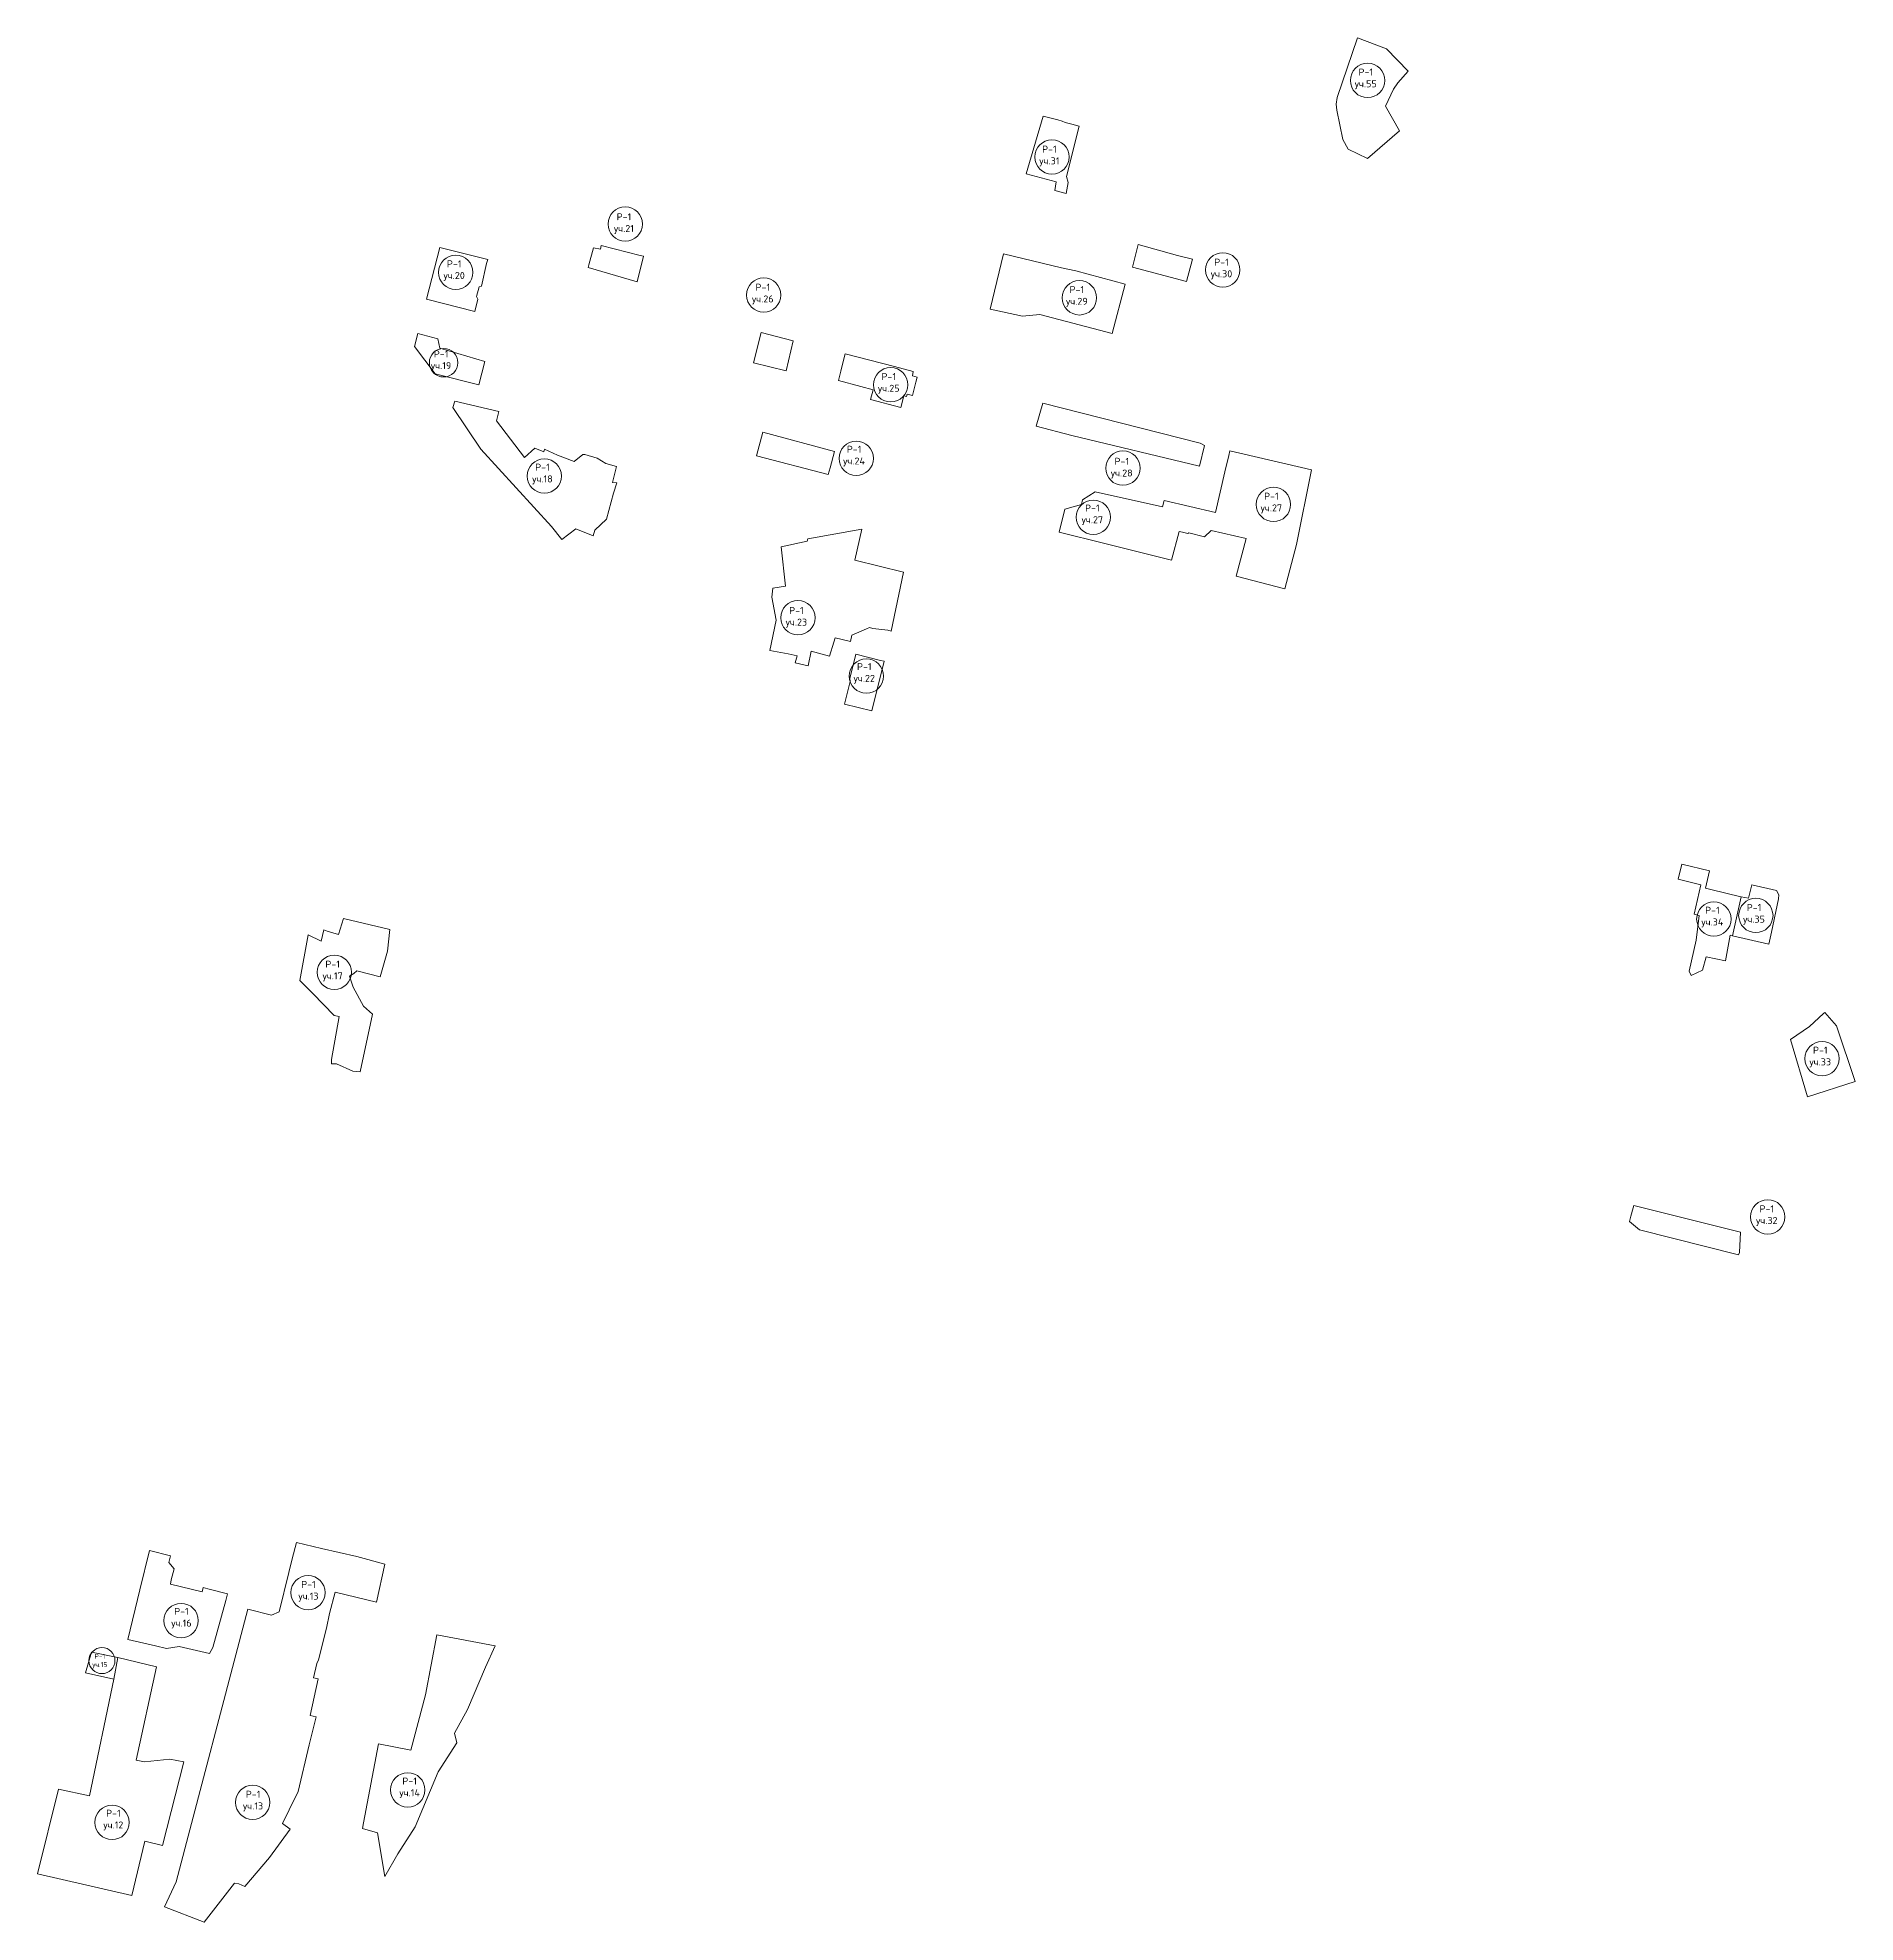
# Model space of a CAD drawing. Extents: x 1391777 to 1399541, y 355855 to 360598.
# Drawn here: x 1394323 to 1396016, y 358843 to 360598 of the extents above; entities that cross this region are included whole.
import ezdxf

# ---------------------------------------------------------------- set-up
doc = ezdxf.new("R2010")
doc.units = 0
doc.header["$MEASUREMENT"] = 0
doc.layers.add('Р-1', color=40, linetype='Continuous')
doc.styles.get("Standard").update_dxf_attribs({"font": 'simplex.shx'})

msp = doc.modelspace()

# ---------------------------------------------------------------- texts
at = {"layer": 'Р-1', "attachment_point": 2}
for s, insert, char_height, width in [('Р-1\\Pуч.55', (1395560.1, 360568.9), 6.53, 6.533), ('Р-1\\Pуч.31', (1395265.5, 360497.1), 6.53, 6.533), ('Р-1\\Pуч.21', (1394869.3, 360434.1), 6.53, 6.533), ('Р-1\\Pуч.20', (1394711.2, 360390.3), 6.53, 6.533), ('\\pxqc;Р-1\\Pуч.30', (1395425.8, 360391.9), 6.53, 6.533), ('Р-1\\Pуч.26', (1394998.6, 360368.5), 6.53, 6.533), ('\\pxqc;Р-1\\Pуч.29', (1395291.1, 360366.3), 6.53, 6.533), ('Р-1\\Pуч.19', (1394699, 360306.4), 6.53, 6.533), ('Р-1\\Pуч.25', (1395115.9, 360285.3), 6.53, 6.533), ('Р-1\\Pуч.24', (1395083.6, 360217.6), 6.53, 6.533), ('Р-1\\Pуч.28', (1395332.9, 360206.4), 6.53, 6.533), ('Р-1\\Pуч.18', (1394793.4, 360200.9), 6.53, 6.533), ('Р-1\\Pуч.27', (1395472.2, 360173.9), 6.53, 6.533), ('Р-1\\Pуч.27', (1395305.5, 360162.9), 6.53, 6.533), ('Р-1\\Pуч.23', (1395029.9, 360067.5), 6.53, 6.533), ('Р-1\\Pуч.22', (1395093.1, 360015.2), 6.53, 6.533), ('Р-1\\Pуч.34', (1395882.9, 359788.3), 6.53, 6.533), ('Р-1\\Pуч.35', (1395921.7, 359790.9), 6.53, 6.533), ('\\pxqc;Р-1\\Pуч.17', (1394598, 359738.1), 6.53, 6.533), ('Р-1\\Pуч.33', (1395983.4, 359658), 6.53, 6.533), ('\\pxqc;Р-1\\Pуч.32', (1395933.6, 359510.3), 6.53, 6.533), ('\\pxqc;Р-1\\Pуч.13', (1394575.5, 359160.5), 6.53, 6.533), ('\\pxqc;Р-1\\Pуч.16', (1394457.2, 359135.4), 6.53, 6.533), ('\\pxqc;Р-1\\Pуч.15', (1394381.2, 359092.5), 4.55, 4.548), ('\\pxqc;Р-1\\Pуч.13', (1394523.9, 358965.1), 6.53, 6.533), ('\\pxqc;Р-1\\Pуч.14', (1394669.7, 358977.4), 6.53, 6.533), ('\\pxqc;Р-1\\Pуч.12', (1394393.8, 358947.4), 6.53, 6.533)]:
    msp.add_mtext(s, dxfattribs=dict(at, insert=insert, char_height=char_height, width=width))

# ---------------------------------------------------------------- linework, layer by layer
at = {"layer": 'Р-1', "lineweight": 20}
for points in [[(1395599.7, 360566.6), (1395590, 360555.6), (1395586, 360549.6), (1395578.4, 360533.8), (1395591.7, 360510.8), (1395561.9, 360485.1), (1395543.9, 360493.7), (1395538.7, 360502.9), (1395533.3, 360530.1), (1395532.7, 360535.6), (1395533.6, 360542), (1395552.5, 360597.6), (1395579.3, 360587.4), (1395599.7, 360566.6)], [(1395281.2, 360452.6), (1395283, 360462.8), (1395281.3, 360468.4), (1395293.2, 360515.3), (1395286.4, 360517.1), (1395280.1, 360518.8), (1395277.4, 360519.8), (1395273.3, 360521.1), (1395272, 360521.6), (1395259.8, 360524.7), (1395244, 360471), (1395271.8, 360463.4), (1395270.6, 360455.3), (1395281.2, 360452.6)], [(1394730.3, 360342.6), (1394733.2, 360354.1), (1394732.1, 360356.6), (1394734.6, 360365.5), (1394736.6, 360366.1), (1394741.4, 360387.4), (1394742.4, 360391), (1394697.9, 360402.3), (1394685.5, 360354.1), (1394730.3, 360342.6)], [(1394881.6, 360370.4), (1394887.4, 360394.2), (1394884.5, 360394.9), (1394848.2, 360404), (1394847.4, 360400.6), (1394841.1, 360402), (1394836.7, 360386.2), (1394835.9, 360383.5), (1394881.6, 360370.4)], [(1395342.8, 360383.9), (1395393.2, 360370.7), (1395398.7, 360391.3), (1395384.9, 360394.8), (1395348.2, 360405), (1395342.8, 360383.9)], [(1395210.5, 360344.7), (1395222.9, 360396.3), (1395276.9, 360383.3), (1395290, 360380.4), (1395336.1, 360368), (1395324.1, 360322.3), (1395256.5, 360339.9), (1395240.4, 360338.2), (1395210.5, 360344.7)], [(1394734.3, 360274.4), (1394739.9, 360296), (1394697.9, 360308.4), (1394696.1, 360317.1), (1394677.4, 360322.2), (1394674.2, 360310.2), (1394693.5, 360284.5), (1394734.3, 360274.4)], [(1395020.3, 360287.3), (1395027, 360315.4), (1394997, 360323.2), (1394989.8, 360295), (1395020.3, 360287.3)], [(1395075.3, 360303.3), (1395074, 360298.6), (1395071.2, 360287.1), (1395069, 360278.3), (1395089.9, 360272.8), (1395101.3, 360269.7), (1395098.8, 360260.6), (1395127.1, 360253.2), (1395129.9, 360264), (1395132.5, 360263.4), (1395133, 360265.8), (1395138.1, 360264.4), (1395141.2, 360276.8), (1395142.4, 360281.5), (1395137.9, 360282.7), (1395138.8, 360286.7), (1395121.3, 360291.4), (1395075.3, 360303.3)], [(1394801.8, 360142.5), (1394736.1, 360214.6), (1394709.8, 360253.4), (1394711.7, 360259.1), (1394752.7, 360249.5), (1394750.6, 360240.8), (1394776.8, 360206.6), (1394786.4, 360215.3), (1394794.6, 360212.1), (1394795.2, 360214.4), (1394807.5, 360209), (1394823.1, 360203.1), (1394831.1, 360209.4), (1394832.8, 360209.4), (1394844.4, 360206.2), (1394852.3, 360201.2), (1394862.3, 360198.3), (1394858.8, 360183.5), (1394862.7, 360183), (1394859.6, 360173.5), (1394853, 360149.2), (1394842.3, 360139), (1394840.7, 360133.9), (1394824.5, 360140.2), (1394811.5, 360130.3), (1394801.8, 360142.5)], [(1395410, 360217.9), (1395405.8, 360219.9), (1395259.3, 360257.2), (1395253.1, 360235.9), (1395286.3, 360227.1), (1395405.4, 360198.6), (1395410, 360217.9)], [(1394992.8, 360208.2), (1395059.6, 360190.9), (1395061.2, 360197), (1395065.3, 360212.4), (1394998.5, 360230.3), (1394992.8, 360208.2)], [(1395274.7, 360137.2), (1395317.2, 360126.7), (1395379.2, 360111.1), (1395386.5, 360137.9), (1395389.5, 360137.1), (1395394.5, 360135.9), (1395395.4, 360136.6), (1395410, 360132.9), (1395416.3, 360138.6), (1395448.7, 360131.2), (1395439.5, 360096.3), (1395484.9, 360084.5), (1395495.7, 360125.6), (1395509.5, 360195.1), (1395433.7, 360212.8), (1395432.6, 360208.7), (1395429, 360193.3), (1395420.3, 360155.4), (1395372.5, 360166.8), (1395370.7, 360160.7), (1395308.1, 360174.6), (1395296.4, 360167.3), (1395295.4, 360163), (1395279.8, 360158.7), (1395274.7, 360137.2)], [(1395118.2, 360045.1), (1395129.5, 360099.9), (1395084.2, 360111.1), (1395090.9, 360140.1), (1395040.6, 360131.1), (1395040, 360128.8), (1395015.7, 360123.5), (1395019.8, 360086.8), (1395008, 360085), (1395006.9, 360076.6), (1395011, 360055.2), (1395005.3, 360027), (1395022.3, 360023.9), (1395030.5, 360022.1), (1395028.8, 360015.4), (1395041, 360012.8), (1395043.8, 360026.2), (1395060.8, 360021.7), (1395064.9, 360034.6), (1395065.9, 360038.8), (1395080.3, 360035.5), (1395081.5, 360041.3), (1395095.2, 360047.2), (1395098, 360048.3), (1395101.1, 360047.5), (1395115.2, 360045.9), (1395118.2, 360045.1)], [(1395074.7, 359977), (1395100, 359970.7), (1395111.5, 360017.1), (1395108.3, 360017.8), (1395085.3, 360023.7), (1395079.6, 360001), (1395080.1, 359998), (1395075.6, 359980.7), (1395074.7, 359977)], [(1395863.3, 359724.4), (1395873.7, 359729.4), (1395877, 359741.6), (1395895, 359738), (1395899.5, 359761.8), (1395901.8, 359761.3), (1395909.6, 359797.7), (1395900.3, 359799.6), (1395876.4, 359805.6), (1395880.2, 359821.8), (1395854.6, 359828.1), (1395851.2, 359814.1), (1395872.2, 359808.6), (1395866.1, 359781.3), (1395870.5, 359780.3), (1395867.7, 359757.3), (1395861.4, 359728.4), (1395863.3, 359724.4)], [(1395935.5, 359753.4), (1395938.1, 359764.6), (1395944.5, 359795.8), (1395944.9, 359799.5), (1395942.8, 359803.6), (1395919.6, 359808.8), (1395916.6, 359796.3), (1395909.6, 359797.7), (1395901.8, 359761.3), (1395935.5, 359753.4)], [(1394623.5, 359634.5), (1394635, 359688.3), (1394626.9, 359695.6), (1394617.1, 359713.5), (1394613.6, 359723.7), (1394617.9, 359726.2), (1394620.7, 359728.8), (1394642.4, 359723.1), (1394649.1, 359747), (1394651.4, 359767.2), (1394608.2, 359777.4), (1394603.5, 359762.4), (1394593, 359765.7), (1394589.7, 359766.7), (1394587.2, 359756.2), (1394575.2, 359762.1), (1394567.6, 359719.8), (1394579.7, 359707.4), (1394599.5, 359687.2), (1394604, 359686.2), (1394597, 359646.2), (1394597.1, 359641.9), (1394601.5, 359642), (1394616.7, 359635.3), (1394623.5, 359634.5)], [(1396016, 359625.7), (1395998.4, 359677.4), (1395987.6, 359689.7), (1395986.5, 359689), (1395973.4, 359676.9), (1395955.6, 359664.8), (1395971.5, 359611.3), (1396016, 359625.7)], [(1395907.3, 359464.1), (1395908.3, 359466.5), (1395909.2, 359485.2), (1395809.7, 359510), (1395809.3, 359508), (1395807.1, 359500.1), (1395805.9, 359495.1), (1395815, 359487.6), (1395907.3, 359464.1)], [(1394407.3, 359105.9), (1394433, 359100), (1394443.4, 359097.7), (1394455.2, 359099.3), (1394483.3, 359092.8), (1394486.5, 359098.5), (1394498.7, 359142.2), (1394499.5, 359146.1), (1394500.1, 359148.6), (1394481.9, 359153.1), (1394477.5, 359154.3), (1394476.6, 359150.2), (1394447.1, 359157.6), (1394447.7, 359161.6), (1394450.3, 359171.7), (1394445.4, 359177.8), (1394447.1, 359184), (1394427.5, 359188.9), (1394418.6, 359152.1), (1394407.3, 359105.9)], [(1394478.3, 358842.6), (1394506.7, 358879.2), (1394510.7, 358878.4), (1394516.4, 358875.8), (1394539.2, 358902.9), (1394558.6, 358929.4), (1394551.3, 358934.6), (1394557.5, 358947.2), (1394565.8, 358964.5), (1394576.3, 359007.9), (1394582.8, 359033.9), (1394577.1, 359035.3), (1394584.4, 359069.2), (1394580.1, 359070.2), (1394583.3, 359083.5), (1394584.8, 359086.9), (1394592.2, 359116.5), (1394595.2, 359130.1), (1394600.5, 359150.1), (1394638.9, 359140.6), (1394646.5, 359176), (1394620.5, 359183.1), (1394587.7, 359190.8), (1394564.4, 359196.3), (1394560.3, 359181.2), (1394557.2, 359168.2), (1394548.3, 359131.7), (1394541.2, 359128.7), (1394518.9, 359134.3), (1394452.3, 358880.4), (1394441.3, 358857.1), (1394478.3, 358842.6)], [(1394640.7, 359008.8), (1394626.8, 358935.2), (1394625.9, 358930.1), (1394639.9, 358925.8), (1394646.6, 358885.2), (1394658.8, 358906.3), (1394674.8, 358931.5), (1394696.4, 358982.7), (1394713.8, 359009.8), (1394711.5, 359018.8), (1394723.6, 359040.7), (1394740.4, 359080.2), (1394749.3, 359100.1), (1394695.1, 359110.4), (1394684.5, 359054.4), (1394670.7, 359003), (1394640.7, 359008.8)], [(1394439.5, 358914), (1394459.3, 358991.9), (1394446.4, 358994.6), (1394422.7, 358992.1), (1394414.9, 358993.7), (1394433.9, 359080.6), (1394398.1, 359089.3), (1394394.2, 359069), (1394371.6, 358960.3), (1394342.8, 358966.6), (1394323.3, 358887.7), (1394411, 358867.5), (1394423, 358918.1), (1394439.5, 358914)], [(1394368, 359075), (1394394.2, 359069), (1394398.1, 359089.3), (1394373.6, 359094.2), (1394368, 359075)]]:
    msp.add_lwpolyline(points, dxfattribs=at)
at = {"layer": 'Р-1', "lineweight": 0}
for centre, radius in [((1395561.8, 360557.8), 16), ((1395267.9, 360486.6), 16), ((1394870.5, 360424.1), 16), ((1394712.7, 360379.1), 16), ((1395427, 360381.4), 16), ((1394999.5, 360358), 16), ((1395293.5, 360355.4), 16), ((1394701.4, 360295), 13.3), ((1395117.7, 360274.4), 16), ((1395085.6, 360205.9), 16), ((1395334, 360196.8), 16), ((1394795.2, 360189.4), 16), ((1395474.2, 360163), 16), ((1395306.4, 360151.1), 16), ((1395031.3, 360057.5), 16), ((1395095.1, 360003.1), 16), ((1395884.3, 359776.9), 16), ((1395923.4, 359780.2), 16), ((1394599.6, 359727.3), 16), ((1395985.1, 359646.9), 16), ((1395934.5, 359499.5), 16), ((1394575.1, 359149.6), 16), ((1394456.9, 359123.6), 16), ((1394383.2, 359086.3), 12.1), ((1394668, 358965.9), 16), ((1394523.5, 358954.3), 16), ((1394392.6, 358935.6), 16)]:
    msp.add_circle(centre, radius, dxfattribs=at)

msp.set_redraw_order([(e.dxf.handle, doc.entitydb.next_handle()) for e in msp.query("TEXT MTEXT ATTDEF DIMENSION ARC_DIMENSION")])  # texts and dimensions are drawn at this point

doc.saveas('drawing.dxf')
